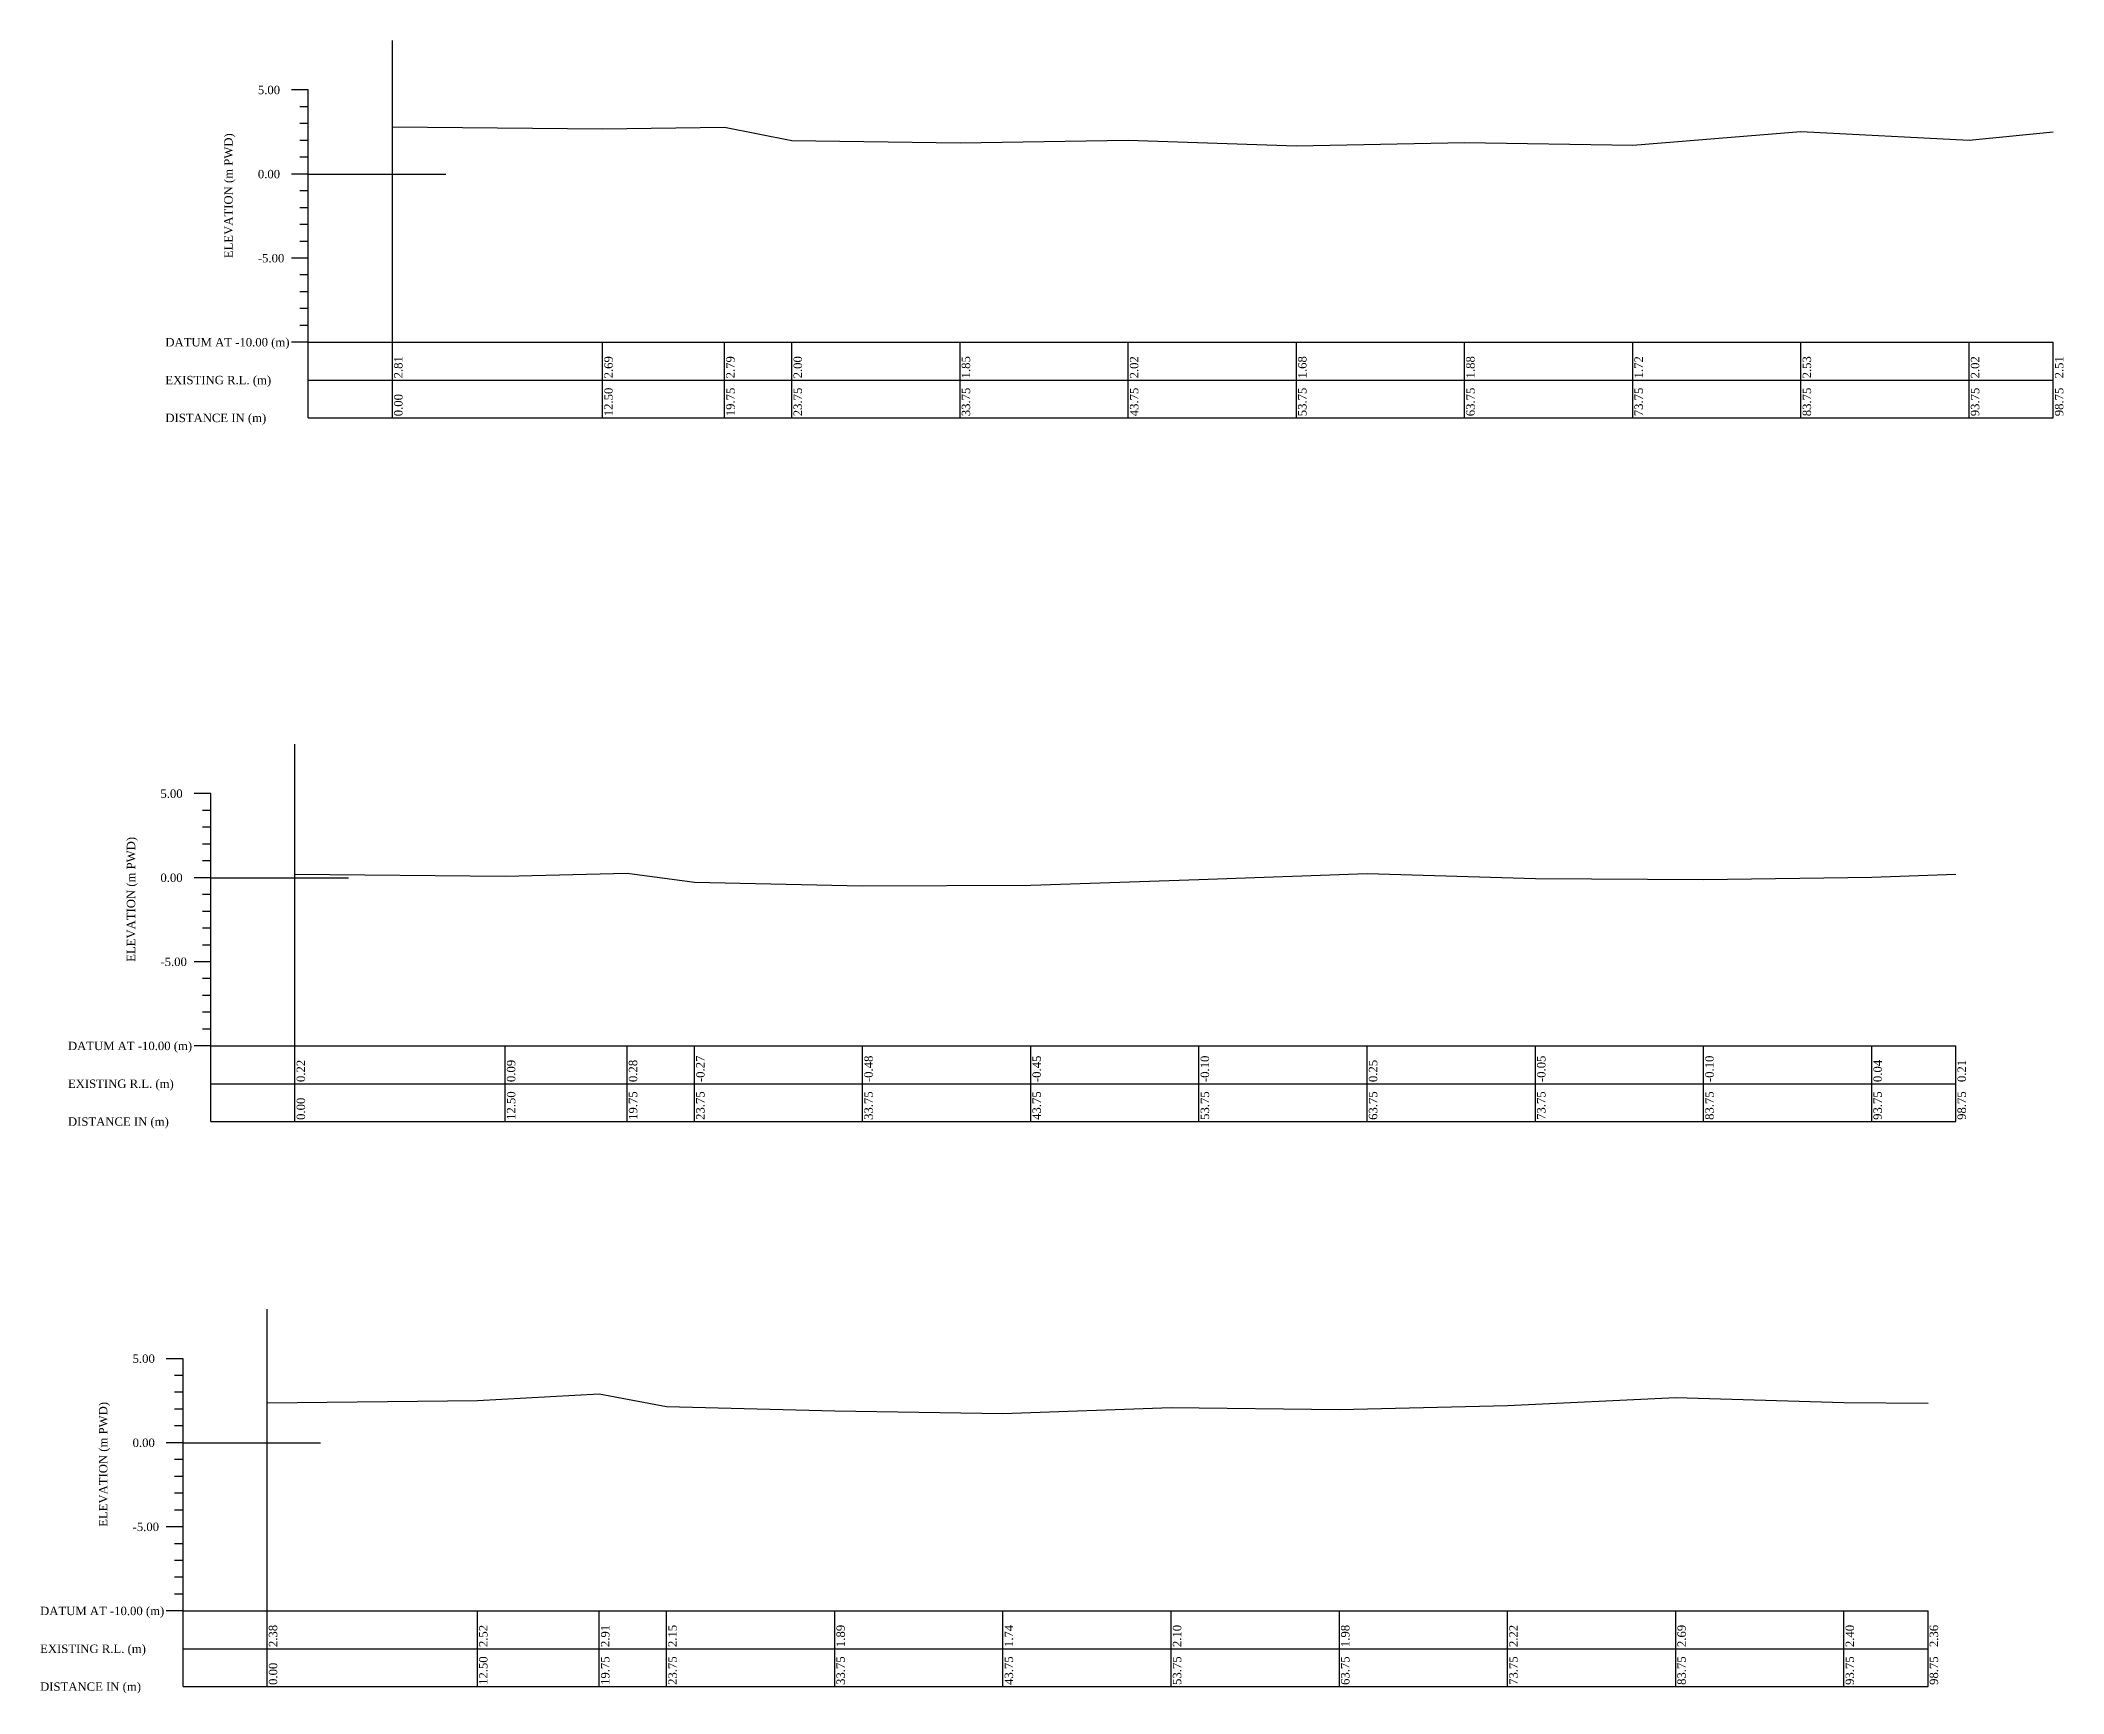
# Model space of a CAD drawing. Header units: metres. Extents: x -148477 to 168932, y -55673 to -2736.
# Drawn here: x -65621.3 to -65501, y -21936.4 to -21838.1 of the extents above; entities that cross this region are included whole.
import ezdxf

# ---------------------------------------------------------------- set-up
doc = ezdxf.new("R2010")
doc.units = ezdxf.units.M
doc.styles.add('liza', font='times.ttf', dxfattribs={"height": 2})

msp = doc.modelspace()

# ---------------------------------------------------------------- texts
at = {"color": 3, "linetype": 'Continuous', "lineweight": -3, "ltscale": 0.5, "char_height": 0.5, "attachment_point": 1, "style": 'liza'}
for s, insert, width in [('5.00', (-65608.3264, -21840.7504), 2), ('0.00', (-65608.3264, -21845.7504), 2), ('-5.00', (-65608.3264, -21850.7504), 2), ('DATUM AT -10.00 (m)', (-65613.8264, -21855.7504), 7.5), ('EXISTING R.L. (m)', (-65613.8264, -21858.0004), 7.5), ('DISTANCE IN (m)', (-65613.8264, -21860.2504), 7.5), ('5.00', (-65614.1191, -21882.5949), 2), ('0.00', (-65614.1191, -21887.5949), 2), ('-5.00', (-65614.1191, -21892.5949), 2), ('DATUM AT -10.00 (m)', (-65619.6191, -21897.5949), 7.5), ('EXISTING R.L. (m)', (-65619.6191, -21899.8449), 7.5), ('DISTANCE IN (m)', (-65619.6191, -21902.0949), 7.5), ('5.00', (-65615.7737, -21916.1951), 2), ('0.00', (-65615.7737, -21921.1951), 2), ('-5.00', (-65615.7737, -21926.1951), 2), ('DATUM AT -10.00 (m)', (-65621.2737, -21931.1951), 7.5), ('EXISTING R.L. (m)', (-65621.2737, -21933.4451), 7.5), ('DISTANCE IN (m)', (-65621.2737, -21935.6951), 7.5)]:
    msp.add_mtext(s, dxfattribs=dict(at, insert=insert, width=width))
at = {"color": 3, "linetype": 'Continuous', "lineweight": -3, "ltscale": 0.5, "char_height": 0.5, "attachment_point": 1, "rotation": 90, "style": 'liza'}
for s, insert, width in [('ELEVATION (m PWD)', (-65610.3264, -21851.0004), 10), ('2.81', (-65600.2264, -21858.1504), 2.15), ('2.69', (-65587.7264, -21858.1504), 2.15), ('2.79', (-65580.4764, -21858.1504), 2.15), ('2.00', (-65576.4764, -21858.1504), 2.15), ('1.85', (-65566.4764, -21858.1504), 2.15), ('2.02', (-65556.4764, -21858.1504), 2.15), ('1.68', (-65546.4764, -21858.1504), 2.15), ('1.88', (-65536.4764, -21858.1504), 2.15), ('1.72', (-65526.4764, -21858.1504), 2.15), ('2.53', (-65516.4764, -21858.1504), 2.15), ('2.02', (-65506.4764, -21858.1504), 2.15), ('2.51', (-65501.4764, -21858.1504), 2.15), ('0.00', (-65600.2264, -21860.4004), 2.15), ('12.50', (-65587.7264, -21860.4004), 2.15), ('19.75', (-65580.4764, -21860.4004), 2.15), ('23.75', (-65576.4764, -21860.4004), 2.15), ('33.75', (-65566.4764, -21860.4004), 2.15), ('43.75', (-65556.4764, -21860.4004), 2.15), ('53.75', (-65546.4764, -21860.4004), 2.15), ('63.75', (-65536.4764, -21860.4004), 2.15), ('73.75', (-65526.4764, -21860.4004), 2.15), ('83.75', (-65516.4764, -21860.4004), 2.15), ('93.75', (-65506.4764, -21860.4004), 2.15), ('98.75', (-65501.4764, -21860.4004), 2.15), ('ELEVATION (m PWD)', (-65616.1191, -21892.8449), 10), ('0.22', (-65606.0191, -21899.9949), 2.15), ('0.09', (-65593.5191, -21899.9949), 2.15), ('0.28', (-65586.2691, -21899.9949), 2.15), ('-0.27', (-65582.2691, -21899.9949), 2.15), ('-0.48', (-65572.2691, -21899.9949), 2.15), ('-0.45', (-65562.2691, -21899.9949), 2.15), ('-0.10', (-65552.2691, -21899.9949), 2.15), ('0.25', (-65542.2691, -21899.9949), 2.15), ('-0.05', (-65532.2691, -21899.9949), 2.15), ('-0.10', (-65522.2691, -21899.9949), 2.15), ('0.04', (-65512.2691, -21899.9949), 2.15), ('0.21', (-65507.2691, -21899.9949), 2.15), ('0.00', (-65606.0191, -21902.2449), 2.15), ('12.50', (-65593.5191, -21902.2449), 2.15), ('19.75', (-65586.2691, -21902.2449), 2.15), ('23.75', (-65582.2691, -21902.2449), 2.15), ('33.75', (-65572.2691, -21902.2449), 2.15), ('43.75', (-65562.2691, -21902.2449), 2.15), ('53.75', (-65552.2691, -21902.2449), 2.15), ('63.75', (-65542.2691, -21902.2449), 2.15), ('73.75', (-65532.2691, -21902.2449), 2.15), ('83.75', (-65522.2691, -21902.2449), 2.15), ('93.75', (-65512.2691, -21902.2449), 2.15), ('98.75', (-65507.2691, -21902.2449), 2.15), ('ELEVATION (m PWD)', (-65617.7737, -21926.4451), 10), ('2.38', (-65607.6737, -21933.5951), 2.15), ('2.52', (-65595.1737, -21933.5951), 2.15), ('2.91', (-65587.9237, -21933.5951), 2.15), ('2.15', (-65583.9237, -21933.5951), 2.15), ('1.89', (-65573.9237, -21933.5951), 2.15), ('1.74', (-65563.9237, -21933.5951), 2.15), ('2.10', (-65553.9237, -21933.5951), 2.15), ('1.98', (-65543.9237, -21933.5951), 2.15), ('2.22', (-65533.9237, -21933.5951), 2.15), ('2.69', (-65523.9237, -21933.5951), 2.15), ('2.40', (-65513.9237, -21933.5951), 2.15), ('2.36', (-65508.9237, -21933.5951), 2.15), ('12.50', (-65595.1737, -21935.8451), 2.15), ('19.75', (-65587.9237, -21935.8451), 2.15), ('23.75', (-65583.9237, -21935.8451), 2.15), ('33.75', (-65573.9237, -21935.8451), 2.15), ('43.75', (-65563.9237, -21935.8451), 2.15), ('53.75', (-65553.9237, -21935.8451), 2.15), ('63.75', (-65543.9237, -21935.8451), 2.15), ('73.75', (-65533.9237, -21935.8451), 2.15), ('83.75', (-65523.9237, -21935.8451), 2.15), ('93.75', (-65513.9237, -21935.8451), 2.15), ('98.75', (-65508.9237, -21935.8451), 2.15), ('0.00', (-65607.6737, -21935.8451), 2.15)]:
    msp.add_mtext(s, dxfattribs=dict(at, insert=insert, width=width))

# ---------------------------------------------------------------- linework, layer by layer
at = {"color": 3, "linetype": 'Continuous', "lineweight": -3, "ltscale": 0.5}
for p, q in [((-65600.3264, -21856.0004), (-65600.3264, -21838.0547)), ((-65605.3264, -21841.0004), (-65606.3264, -21841.0004)), ((-65605.3264, -21860.5004), (-65605.3264, -21841.0004)), ((-65605.3264, -21842.0004), (-65605.8264, -21842.0004)), ((-65605.3264, -21843.0004), (-65605.8264, -21843.0004)), ((-65605.3264, -21844.0004), (-65605.8264, -21844.0004)), ((-65605.3264, -21845.0004), (-65605.8264, -21845.0004)), ((-65605.3264, -21846.0004), (-65606.3264, -21846.0004)), ((-65605.3264, -21846.0004), (-65597.1513, -21846.0004)), ((-65605.3264, -21847.0004), (-65605.8264, -21847.0004)), ((-65605.3264, -21848.0004), (-65605.8264, -21848.0004)), ((-65605.3264, -21849.0004), (-65605.8264, -21849.0004)), ((-65605.3264, -21850.0004), (-65605.8264, -21850.0004)), ((-65605.3264, -21851.0004), (-65606.3264, -21851.0004)), ((-65605.3264, -21852.0004), (-65605.8264, -21852.0004)), ((-65605.3264, -21853.0004), (-65605.8264, -21853.0004)), ((-65605.3264, -21854.0004), (-65605.8264, -21854.0004)), ((-65605.3264, -21856.0004), (-65606.3264, -21856.0004)), ((-65605.3264, -21855.0004), (-65605.8264, -21855.0004)), ((-65605.3264, -21856.0004), (-65501.5764, -21856.0004)), ((-65600.3264, -21860.5004), (-65600.3264, -21856.0004)), ((-65587.8264, -21860.5004), (-65587.8264, -21856.0004)), ((-65580.5764, -21860.5004), (-65580.5764, -21856.0004)), ((-65576.5764, -21860.5004), (-65576.5764, -21856.0004)), ((-65566.5764, -21860.5004), (-65566.5764, -21856.0004)), ((-65556.5764, -21860.5004), (-65556.5764, -21856.0004)), ((-65546.5764, -21860.5004), (-65546.5764, -21856.0004)), ((-65536.5764, -21860.5004), (-65536.5764, -21856.0004)), ((-65526.5764, -21860.5004), (-65526.5764, -21856.0004)), ((-65516.5764, -21860.5004), (-65516.5764, -21856.0004)), ((-65506.5764, -21860.5004), (-65506.5764, -21856.0004)), ((-65501.5764, -21860.5004), (-65501.5764, -21856.0004)), ((-65605.3264, -21858.2504), (-65501.5764, -21858.2504)), ((-65605.3264, -21860.5004), (-65501.5764, -21860.5004)), ((-65606.1191, -21897.8449), (-65606.1191, -21879.8991)), ((-65611.1191, -21882.8449), (-65612.1191, -21882.8449)), ((-65611.1191, -21902.3449), (-65611.1191, -21882.8449)), ((-65611.1191, -21883.8449), (-65611.6191, -21883.8449)), ((-65611.1191, -21884.8449), (-65611.6191, -21884.8449)), ((-65611.1191, -21885.8449), (-65611.6191, -21885.8449)), ((-65611.1191, -21886.8449), (-65611.6191, -21886.8449)), ((-65611.1191, -21887.8449), (-65612.1191, -21887.8449)), ((-65611.1191, -21887.8449), (-65602.944, -21887.8449)), ((-65611.1191, -21888.8449), (-65611.6191, -21888.8449)), ((-65611.1191, -21889.8449), (-65611.6191, -21889.8449)), ((-65611.1191, -21890.8449), (-65611.6191, -21890.8449)), ((-65611.1191, -21891.8449), (-65611.6191, -21891.8449)), ((-65611.1191, -21892.8449), (-65612.1191, -21892.8449)), ((-65611.1191, -21893.8449), (-65611.6191, -21893.8449)), ((-65611.1191, -21894.8449), (-65611.6191, -21894.8449)), ((-65611.1191, -21895.8449), (-65611.6191, -21895.8449)), ((-65611.1191, -21896.8449), (-65611.6191, -21896.8449)), ((-65611.1191, -21897.8449), (-65612.1191, -21897.8449)), ((-65611.1191, -21897.8449), (-65507.3691, -21897.8449)), ((-65606.1191, -21902.3449), (-65606.1191, -21897.8449)), ((-65593.6191, -21902.3449), (-65593.6191, -21897.8449)), ((-65586.3691, -21902.3449), (-65586.3691, -21897.8449)), ((-65582.3691, -21902.3449), (-65582.3691, -21897.8449)), ((-65572.3691, -21902.3449), (-65572.3691, -21897.8449)), ((-65562.3691, -21902.3449), (-65562.3691, -21897.8449)), ((-65552.3691, -21902.3449), (-65552.3691, -21897.8449)), ((-65542.3691, -21902.3449), (-65542.3691, -21897.8449)), ((-65532.3691, -21902.3449), (-65532.3691, -21897.8449)), ((-65522.3691, -21902.3449), (-65522.3691, -21897.8449)), ((-65512.3691, -21902.3449), (-65512.3691, -21897.8449)), ((-65507.3691, -21902.3449), (-65507.3691, -21897.8449)), ((-65611.1191, -21900.0949), (-65507.3691, -21900.0949)), ((-65611.1191, -21902.3449), (-65507.3691, -21902.3449)), ((-65607.7737, -21931.4451), (-65607.7737, -21913.4993)), ((-65612.7737, -21916.4451), (-65613.7737, -21916.4451)), ((-65612.7737, -21935.9451), (-65612.7737, -21916.4451)), ((-65612.7737, -21917.4451), (-65613.2737, -21917.4451)), ((-65612.7737, -21918.4451), (-65613.2737, -21918.4451)), ((-65612.7737, -21919.4451), (-65613.2737, -21919.4451)), ((-65612.7737, -21920.4451), (-65613.2737, -21920.4451)), ((-65612.7737, -21921.4451), (-65613.7737, -21921.4451)), ((-65612.7737, -21921.4451), (-65604.5985, -21921.4451)), ((-65612.7737, -21922.4451), (-65613.2737, -21922.4451)), ((-65612.7737, -21923.4451), (-65613.2737, -21923.4451)), ((-65612.7737, -21924.4451), (-65613.2737, -21924.4451)), ((-65612.7737, -21925.4451), (-65613.2737, -21925.4451)), ((-65612.7737, -21926.4451), (-65613.7737, -21926.4451)), ((-65612.7737, -21927.4451), (-65613.2737, -21927.4451)), ((-65612.7737, -21928.4451), (-65613.2737, -21928.4451)), ((-65612.7737, -21929.4451), (-65613.2737, -21929.4451)), ((-65612.7737, -21930.4451), (-65613.2737, -21930.4451)), ((-65612.7737, -21931.4451), (-65613.7737, -21931.4451)), ((-65612.7737, -21931.4451), (-65509.0237, -21931.4451)), ((-65607.7737, -21935.9451), (-65607.7737, -21931.4451)), ((-65595.2737, -21935.9451), (-65595.2737, -21931.4451)), ((-65588.0237, -21935.9451), (-65588.0237, -21931.4451)), ((-65584.0237, -21935.9451), (-65584.0237, -21931.4451)), ((-65574.0237, -21935.9451), (-65574.0237, -21931.4451)), ((-65564.0237, -21935.9451), (-65564.0237, -21931.4451)), ((-65554.0237, -21935.9451), (-65554.0237, -21931.4451)), ((-65544.0237, -21935.9451), (-65544.0237, -21931.4451)), ((-65534.0237, -21935.9451), (-65534.0237, -21931.4451)), ((-65524.0237, -21935.9451), (-65524.0237, -21931.4451)), ((-65514.0237, -21935.9451), (-65514.0237, -21931.4451)), ((-65509.0237, -21935.9451), (-65509.0237, -21931.4451)), ((-65612.7737, -21933.6951), (-65509.0237, -21933.6951)), ((-65612.7737, -21935.9451), (-65509.0237, -21935.9451))]:
    msp.add_line(p, q, dxfattribs=at)
for points in [[(-65600.3264, -21843.1904), (-65587.8264, -21843.3104), (-65580.5764, -21843.2104), (-65576.5764, -21844.0004), (-65566.5764, -21844.1504), (-65556.5764, -21843.9804), (-65546.5764, -21844.3204), (-65536.5764, -21844.1204), (-65526.5764, -21844.2804), (-65516.5764, -21843.4704), (-65506.5764, -21843.9804), (-65501.5764, -21843.4904)], [(-65606.1191, -21887.6249), (-65593.6191, -21887.7549), (-65586.3691, -21887.5649), (-65582.3691, -21888.1149), (-65572.3691, -21888.3249), (-65562.3691, -21888.2949), (-65552.3691, -21887.9449), (-65542.3691, -21887.5949), (-65532.3691, -21887.8949), (-65522.3691, -21887.9449), (-65512.3691, -21887.8049), (-65507.3691, -21887.6349)], [(-65607.7737, -21919.0651), (-65595.2737, -21918.9251), (-65588.0237, -21918.5351), (-65584.0237, -21919.2951), (-65574.0237, -21919.5551), (-65564.0237, -21919.7051), (-65554.0237, -21919.3451), (-65544.0237, -21919.4651), (-65534.0237, -21919.2251), (-65524.0237, -21918.7551), (-65514.0237, -21919.0451), (-65509.0237, -21919.0851)]]:
    msp.add_lwpolyline(points, dxfattribs=at)

msp.set_redraw_order([(e.dxf.handle, doc.entitydb.next_handle()) for e in msp.query("TEXT MTEXT ATTDEF DIMENSION ARC_DIMENSION")])  # texts and dimensions are drawn at this point

doc.saveas('drawing.dxf')
